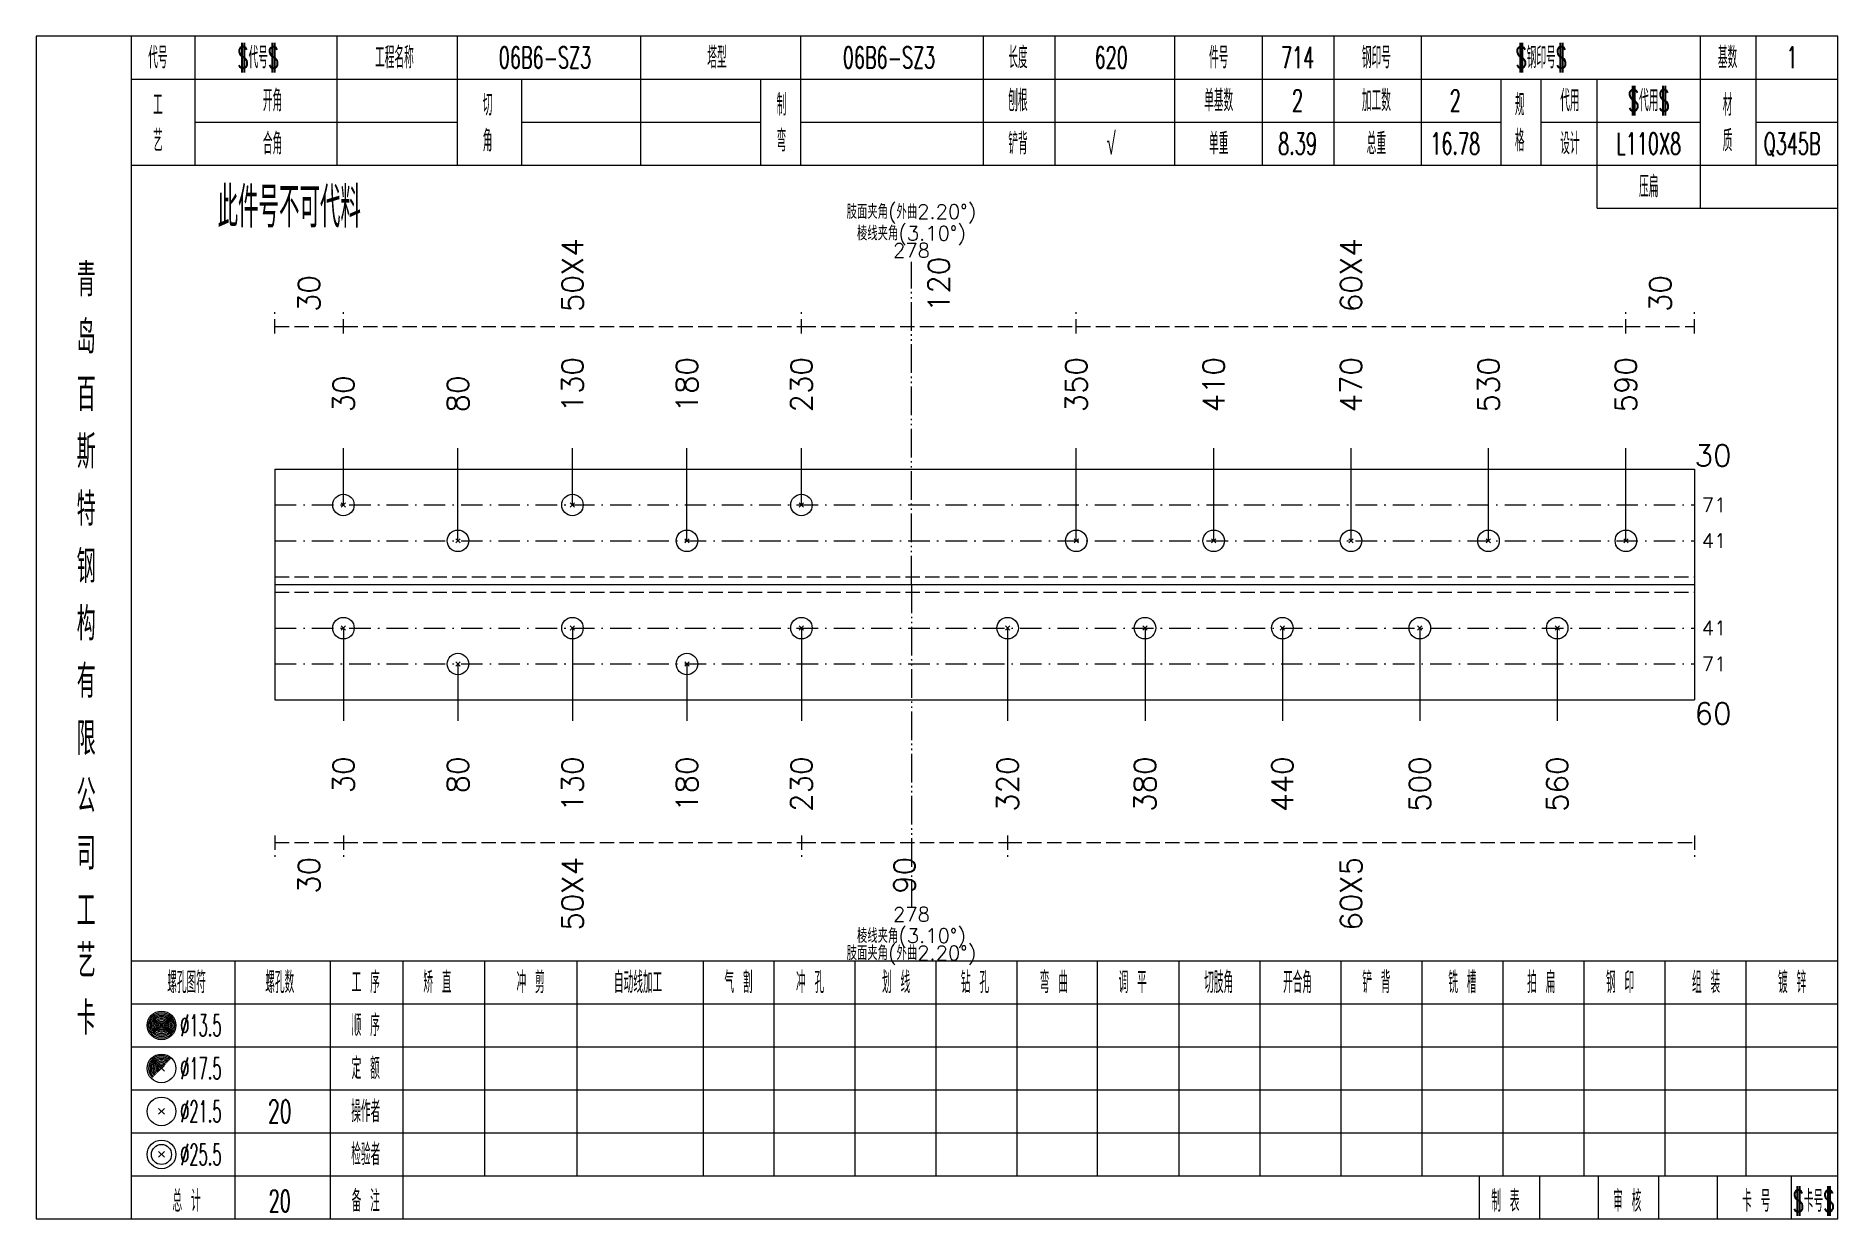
# Model space of a CAD drawing. Extents: x -533 to 8774, y 0 to 7979.
# Drawn here: x 4919.6 to 5171, y 2954.1 to 3119.1 of the extents above; entities that cross this region are included whole.
import ezdxf
from ezdxf.enums import TextEntityAlignment as Align

# ---------------------------------------------------------------- set-up
doc = ezdxf.new("R2010")
doc.units = 0
doc.header["$MEASUREMENT"] = 0
for name, pattern in [('一点画线', [5.2, 3, -1, 0.2, -1]), ('制弯线', [5.9, 4, -0.5, 0.2, -0.5, 0.2, -0.5]), ('虚线', [2.75, 2, -0.75])]:
    doc.linetypes.add(name, pattern=pattern)
doc.layers.get('0').update_dxf_attribs({"linetype": 'CONTINUOUS', "lineweight": 25})
for name, color, linetype, lineweight in [('1', 7, 'CONTINUOUS', 25), ('4', 7, 'CONTINUOUS', 25), ('5', 7, 'CONTINUOUS', 25)]:
    doc.layers.add(name, color=color, linetype=linetype, lineweight=lineweight)
doc.styles.get("Standard").update_dxf_attribs({"font": 'simplex.shx', "width": 0.7, "height": 3, "bigfont": 'gbhzfs.shx'})

msp = doc.modelspace()

# ---------------------------------------------------------------- texts
at = {"color": 7, "linetype": 'Continuous', "lineweight": 13}
for s, p in [('肢面夹角(外曲2.20%%d)', (5041.73, 3095.56)), ('278', (5041.73, 2997.56))]:
    msp.add_text(s, height=2, dxfattribs=at).set_placement(p, align=Align.TOP_CENTER)
for p in [(5041.73, 3091.56), (5041.73, 2993.56)]:
    msp.add_text('棱线夹角(3.10%%d)', height=2, dxfattribs=at).set_placement(p, align=Align.MIDDLE_CENTER)
at = {"color": 8, "linetype": 'Continuous', "lineweight": 9}
for s, p in [('50X4', (4994.44, 3080.56)), ('60X4', (5103.07, 3080.56)), ('120', (5045.56, 3080.56)), ('30', (4957.69, 3080.56)), ('30', (5146.21, 3080.56))]:
    msp.add_text(s, height=3, rotation=90, dxfattribs=at).set_placement(p, align=Align.MIDDLE_LEFT)
at = {"color": 7, "linetype": 'Continuous', "lineweight": 13}
for s, p in [('278', (5041.73, 3087.56)), ('肢面夹角(外曲2.20%%d)', (5041.73, 2989.56))]:
    msp.add_text(s, height=2, dxfattribs=at).set_placement(p, align=Align.BOTTOM_CENTER)
for s, p in [('130', (4994.44, 3066.56)), ('180', (5010.41, 3066.56)), ('230', (5026.39, 3066.56)), ('350', (5064.73, 3066.56)), ('410', (5083.9, 3066.56)), ('470', (5103.07, 3066.56)), ('530', (5122.24, 3066.56)), ('590', (5141.41, 3066.56)), ('30', (4962.49, 3066.56)), ('80', (4978.46, 3066.56))]:
    msp.add_text(s, height=3, rotation=90, dxfattribs=at).set_placement(p, align=Align.MIDDLE_LEFT)
for s, height, p in [('30', 3, (5151, 3060.56)), ('71', 2, (5152, 3053.65)), ('41', 2, (5152, 3048.65)), ('41', 2, (5152, 3036.47)), ('71', 2, (5152, 3031.47))]:
    msp.add_text(s, height=height, dxfattribs=at).set_placement(p, align=Align.MIDDLE_LEFT)
at = {"color": 8, "linetype": 'Continuous', "lineweight": 9}
for s, p in [('50X4', (4994.44, 3004.56)), ('30', (4957.69, 3004.56)), ('90', (5040.77, 3004.56)), ('60X5', (5103.07, 3004.56))]:
    msp.add_text(s, height=3, rotation=90, dxfattribs=at).set_placement(p, align=Align.MIDDLE_RIGHT)
at = {"color": 0, "linetype": 'Continuous', "insert": (4944.93, 3098.01), "char_height": 5.668, "width": 119.257, "attachment_point": 1}
msp.add_mtext('此件号不可代料', dxfattribs=at)
at = {"layer": '1', "color": 7, "linetype": 'Continuous', "lineweight": 13}
msp.add_text('60', height=3, dxfattribs=at).set_placement((5151, 3024.56), align=Align.MIDDLE_LEFT)
for s, p in [('30', (4962.49, 3018.56)), ('80', (4978.46, 3018.56)), ('130', (4994.44, 3018.56)), ('180', (5010.41, 3018.56)), ('230', (5026.39, 3018.56)), ('320', (5055.15, 3018.56)), ('380', (5074.32, 3018.56)), ('440', (5093.49, 3018.56)), ('500', (5112.66, 3018.56)), ('560', (5131.83, 3018.56))]:
    msp.add_text(s, height=3, rotation=90, dxfattribs=at).set_placement(p, align=Align.MIDDLE_RIGHT)
at = {"layer": '4', "color": 1, "linetype": 'Continuous', "lineweight": 13}
for s, height, width, p in [('代号', 3, 0.6, (4936.6, 3116.06)), ('$代号$', 3, 0.6, (4950.6, 3116.06)), ('工程名称', 3, 0.6, (4969.6, 3116.06)), ('06B6-SZ3', 3, 0.6, (4990.6, 3116.06)), ('塔型', 3, 0.6, (5014.6, 3116.06)), ('06B6-SZ3', 3, 0.6, (5038.6, 3116.06)), ('长度', 3, 0.6, (5056.6, 3116.06)), ('620', 3, 0.6, (5069.6, 3116.06)), ('件号', 3, 0.6, (5084.6, 3116.06)), ('714', 3, 0.6, (5095.6, 3116.06)), ('钢印号', 3, 0.6, (5106.6, 3116.06)), ('$钢印号$', 3, 0.6, (5129.6, 3116.06)), ('基数', 3, 0.6, (5155.6, 3116.06)), ('1', 3, 0.6, (5164.6, 3116.06)), ('工', 3, 0.6, (4936.6, 3109.46)), ('开角', 3, 0.6, (4952.6, 3110.06)), ('切', 3, 0.6, (4982.6, 3109.46)), ('制', 3, 0.6, (5023.6, 3109.46)), ('刨根', 3, 0.6, (5056.6, 3110.06)), ('单基数', 3, 0.6, (5084.6, 3110.06)), ('2', 3, 0.6, (5095.6, 3110.06)), ('加工数', 3, 0.6, (5106.6, 3110.06)), ('2', 3, 0.6, (5117.6, 3110.06)), ('规', 3, 0.6, (5126.6, 3109.46)), ('代用', 3, 0.6, (5133.6, 3110.06)), ('$代用$', 3, 0.6, (5144.6, 3110.06)), ('材', 3, 0.6, (5155.6, 3109.46)), ('艺', 3, 0.6, (4936.6, 3104.46)), ('合角', 3, 0.6, (4952.6, 3104.06)), ('角', 3, 0.6, (4982.6, 3104.46)), ('弯', 3, 0.6, (5023.6, 3104.46)), ('铲背', 3, 0.6, (5056.6, 3104.06)), ('√', 3, 0.6, (5069.6, 3104.06)), ('单重', 3, 0.6, (5084.6, 3104.06)), ('8.39', 3, 0.6, (5095.6, 3104.06)), ('总重', 3, 0.6, (5106.6, 3104.06)), ('16.78', 3, 0.6, (5117.6, 3104.06)), ('格', 3, 0.6, (5126.6, 3104.46)), ('设计', 3, 0.6, (5133.6, 3104.06)), ('L110X8', 3, 0.6, (5144.6, 3104.06)), ('质', 3, 0.6, (5155.6, 3104.46)), ('Q345B', 3, 0.6, (5164.6, 3104.06)), ('压扁', 3, 0.6, (5144.6, 3098.06)), ('青', 4.6, 0.8, (4926.6, 3085.06)), ('岛', 4.6, 0.8, (4926.6, 3077.06)), ('百', 4.6, 0.8, (4926.6, 3069.06)), ('斯', 4.6, 0.8, (4926.6, 3061.06)), ('特', 4.6, 0.8, (4926.6, 3053.06)), ('钢', 4.6, 0.8, (4926.6, 3045.06)), ('构', 4.6, 0.8, (4926.6, 3037.06)), ('有', 4.6, 0.8, (4926.6, 3029.06)), ('限', 4.6, 0.8, (4926.6, 3021.06)), ('公', 4.6, 0.8, (4926.6, 3013.06)), ('司', 4.6, 0.8, (4926.6, 3005.06)), ('工', 4.6, 0.8, (4926.6, 2997.06)), ('艺', 4.6, 0.8, (4926.6, 2990.06)), ('螺孔图符', 3, 0.6, (4940.6, 2987.06)), ('螺孔数', 3, 0.6, (4953.6, 2987.06)), ('工 序', 3, 0.6, (4965.6, 2987.06)), ('矫 直', 3, 0.6, (4975.6, 2987.06)), ('冲 剪', 3, 0.6, (4988.6, 2987.06)), ('自动线加工', 3, 0.6, (5003.6, 2987.06)), ('气 割', 3, 0.6, (5017.6, 2987.06)), ('冲 孔', 3, 0.6, (5027.6, 2987.06)), ('划 线', 3, 0.6, (5039.6, 2987.06)), ('钻 孔', 3, 0.6, (5050.6, 2987.06)), ('弯 曲', 3, 0.6, (5061.6, 2987.06)), ('调 平', 3, 0.6, (5072.6, 2987.06)), ('切肢角', 3, 0.6, (5084.6, 2987.06)), ('开合角', 3, 0.6, (5095.6, 2987.06)), ('铲 背', 3, 0.6, (5106.6, 2987.06)), ('铣 槽', 3, 0.6, (5118.6, 2987.06)), ('拍 扁', 3, 0.6, (5129.6, 2987.06)), ('钢 印', 3, 0.6, (5140.6, 2987.06)), ('组 装', 3, 0.6, (5152.6, 2987.06)), ('镀 锌', 3, 0.6, (5164.6, 2987.06)), ('卡', 4.6, 0.8, (4926.6, 2982.06)), ('%%C13.5', 3, 0.5, (4942.6, 2981.06)), ('顺 序', 3, 0.6, (4965.6, 2981.06)), ('定 额', 3, 0.6, (4965.6, 2975.06)), ('%%C17.5', 3, 0.5, (4942.6, 2975.06)), ('%%C21.5', 3, 0.5, (4942.6, 2969.06)), ('20', 3.2, 0.6, (4953.6, 2969.06)), ('操作者', 3, 0.6, (4965.6, 2969.06)), ('%%C25.5', 3, 0.5, (4942.6, 2963.06)), ('检验者', 3, 0.6, (4965.6, 2963.06)), ('总 计', 3, 0.6, (4940.6, 2956.56)), ('20', 3, 0.6, (4953.6, 2956.56)), ('备 注', 3, 0.6, (4965.6, 2956.56)), ('制 表', 3, 0.6, (5124.6, 2956.56)), ('审 核', 3, 0.6, (5141.6, 2956.56)), ('卡 号', 3, 0.6, (5159.6, 2956.56)), ('$卡号$', 3, 0.6, (5167.6, 2956.56))]:
    msp.add_text(s, height=height, dxfattribs=dict(at, width=width)).set_placement(p, align=Align.MIDDLE_CENTER)

# ---------------------------------------------------------------- blocks, each defined once
blk = doc.blocks.new('孔21.5')
at = {"layer": '5', "color": 7, "linetype": 'Continuous', "lineweight": 13}
for p, q in [((-0.2, -0.2), (0.2, 0.2)), ((0.2, -0.2), (-0.2, 0.2))]:
    blk.add_line(p, q, dxfattribs=at)
blk.add_circle((0, 0), 1, dxfattribs=at)

# ---------------------------------------------------------------- linework, layer by layer
at = {"color": 190, "linetype": '制弯线', "lineweight": 13}
for q in [(5041.73, 3087.56), (5041.73, 2997.56)]:
    msp.add_line((5041.73, 3042.56), q, dxfattribs=at)
at = {"color": 8, "linetype": '虚线', "lineweight": 9}
for p, q in [((4952.9, 3077.56), (4952.9, 3080.56)), ((4962.49, 3077.56), (4962.49, 3080.56)), ((4962.49, 3077.56), (4962.49, 3080.56)), ((5026.39, 3077.56), (5026.39, 3080.56)), ((5026.39, 3077.56), (5026.39, 3080.56)), ((5064.73, 3077.56), (5064.73, 3080.56)), ((5064.73, 3077.56), (5064.73, 3080.56)), ((5141.41, 3077.56), (5141.41, 3080.56)), ((5141.41, 3077.56), (5141.41, 3080.56)), ((5151, 3077.56), (5151, 3080.56)), ((4952.9, 3078.56), (4962.49, 3078.56)), ((4962.49, 3078.56), (5026.39, 3078.56)), ((5026.39, 3078.56), (5064.73, 3078.56)), ((5064.73, 3078.56), (5141.41, 3078.56)), ((5141.41, 3078.56), (5151, 3078.56)), ((4952.9, 3007.56), (4952.9, 3004.56)), ((4962.49, 3007.56), (4962.49, 3004.56)), ((4962.49, 3007.56), (4962.49, 3004.56)), ((5026.39, 3007.56), (5026.39, 3004.56)), ((5026.39, 3007.56), (5026.39, 3004.56)), ((5055.15, 3007.56), (5055.15, 3004.56)), ((5055.15, 3007.56), (5055.15, 3004.56)), ((5151, 3007.56), (5151, 3004.56)), ((4952.9, 3006.56), (4962.49, 3006.56)), ((4962.49, 3006.56), (5026.39, 3006.56)), ((5026.39, 3006.56), (5055.15, 3006.56)), ((5055.15, 3006.56), (5151, 3006.56))]:
    msp.add_line(p, q, dxfattribs=at)
at = {"color": 7, "linetype": 'Continuous', "lineweight": 13}
for p, q in [((4962.49, 3053.65), (4962.49, 3061.56)), ((4978.46, 3048.65), (4978.46, 3061.56)), ((4994.44, 3053.65), (4994.44, 3061.56)), ((5010.41, 3048.65), (5010.41, 3061.56)), ((5026.39, 3053.65), (5026.39, 3061.56)), ((5064.73, 3048.65), (5064.73, 3061.56)), ((5083.9, 3048.65), (5083.9, 3061.56)), ((5103.07, 3048.65), (5103.07, 3061.56)), ((5122.24, 3048.65), (5122.24, 3061.56)), ((5141.41, 3048.65), (5141.41, 3061.56)), ((4962.49, 3036.47), (4962.49, 3023.56)), ((4994.44, 3036.47), (4994.44, 3023.56)), ((5026.39, 3036.47), (5026.39, 3023.56)), ((5055.15, 3036.47), (5055.15, 3023.56)), ((5074.32, 3036.47), (5074.32, 3023.56)), ((5093.49, 3036.47), (5093.49, 3023.56)), ((5112.66, 3036.47), (5112.66, 3023.56)), ((5131.83, 3036.47), (5131.83, 3023.56)), ((4978.46, 3031.47), (4978.46, 3023.56)), ((5010.41, 3031.47), (5010.41, 3023.56))]:
    msp.add_line(p, q, dxfattribs=at)
at = {"color": 7, "linetype": 'Continuous', "lineweight": 18}
for p, q in [((4952.9, 3058.65), (4952.9, 3026.47)), ((4952.9, 3058.65), (5151, 3058.65)), ((5151, 3058.65), (5151, 3026.47)), ((4952.9, 3042.56), (5151, 3042.56))]:
    msp.add_line(p, q, dxfattribs=at)
at = {"color": 3, "linetype": '一点画线', "lineweight": 13}
for p, q in [((4952.9, 3053.65), (5151, 3053.65)), ((4952.9, 3048.65), (5151, 3048.65)), ((4952.9, 3036.47), (5151, 3036.47)), ((4952.9, 3031.47), (5151, 3031.47))]:
    msp.add_line(p, q, dxfattribs=at)
at = {"color": 1, "linetype": '虚线', "lineweight": 18}
for p, q in [((4952.9, 3043.65), (5151, 3043.65)), ((4952.9, 3041.47), (5151, 3041.47))]:
    msp.add_line(p, q, dxfattribs=at)
at = {"layer": '1', "color": 7, "linetype": 'Continuous', "lineweight": 18}
msp.add_line((4952.9, 3026.47), (5151, 3026.47), dxfattribs=at)
at = {"layer": '4', "color": 1, "linetype": 'Continuous', "lineweight": 18}
for p, q in [((4932.9, 2954.06), (4932.9, 3119.06)), ((4941.8, 3101.06), (4941.8, 3119.06)), ((4961.6, 3101.06), (4961.6, 3119.06)), ((4978.4, 3101.06), (4978.4, 3119.06)), ((5004, 3101.06), (5004, 3119.06)), ((5026.3, 3101.06), (5026.3, 3119.06)), ((5051.8, 3101.06), (5051.8, 3119.06)), ((5061.8, 3101.06), (5061.8, 3119.06)), ((5078.5, 3101.06), (5078.5, 3119.06)), ((5090.7, 3101.06), (5090.7, 3119.06)), ((5100.7, 3101.06), (5100.7, 3119.06)), ((5112.9, 3101.06), (5112.9, 3119.06)), ((5151.8, 3095.06), (5151.8, 3119.06)), ((5159.6, 3101.06), (5159.6, 3119.06)), ((4932.9, 3113.06), (5171, 3113.06)), ((4987.4, 3101.06), (4987.4, 3113.06)), ((5020.7, 3101.06), (5020.7, 3113.06)), ((5124, 3101.06), (5124, 3113.06)), ((5129.6, 3101.06), (5129.6, 3113.06)), ((5137.4, 3095.06), (5137.4, 3113.06)), ((4941.8, 3107.06), (4978.4, 3107.06)), ((4987.4, 3107.06), (5020.7, 3107.06)), ((5026.3, 3107.06), (5124, 3107.06)), ((5129.6, 3107.06), (5151.8, 3107.06)), ((5159.6, 3107.06), (5171, 3107.06)), ((4932.9, 3101.06), (5171, 3101.06)), ((5137.4, 3095.06), (5171, 3095.06)), ((4932.9, 2990.06), (5171, 2990.06)), ((4947.4, 2954.06), (4947.4, 2990.06)), ((4960.7, 2954.06), (4960.7, 2990.06)), ((4970.8, 2954.06), (4970.8, 2990.06)), ((4982.2, 2960.06), (4982.2, 2990.06)), ((4995.1, 2960.06), (4995.1, 2990.06)), ((5012.7, 2960.06), (5012.7, 2990.06)), ((5022.6, 2960.06), (5022.6, 2990.06)), ((5033.9, 2960.06), (5033.9, 2990.06)), ((5045.2, 2960.06), (5045.2, 2990.06)), ((5056.5, 2960.06), (5056.5, 2990.06)), ((5067.7, 2960.06), (5067.7, 2990.06)), ((5079.1, 2960.06), (5079.1, 2990.06)), ((5090.4, 2960.06), (5090.4, 2990.06)), ((5101.7, 2960.06), (5101.7, 2990.06)), ((5113, 2960.06), (5113, 2990.06)), ((5124.3, 2960.06), (5124.3, 2990.06)), ((5135.6, 2960.06), (5135.6, 2990.06)), ((5146.9, 2960.06), (5146.9, 2990.06)), ((5158.2, 2960.06), (5158.2, 2990.06)), ((4932.9, 2984.06), (5171, 2984.06)), ((4932.9, 2978.06), (5171, 2978.06)), ((4932.9, 2972.06), (5171, 2972.06)), ((4932.9, 2966.06), (5171, 2966.06)), ((4932.9, 2960.06), (5171, 2960.06)), ((5121, 2954.06), (5121, 2960.06)), ((5129.4, 2954.06), (5129.4, 2960.06)), ((5137.6, 2954.06), (5137.6, 2960.06)), ((5146, 2954.06), (5146, 2960.06)), ((5154.2, 2954.06), (5154.2, 2960.06)), ((5164.5, 2954.06), (5164.5, 2960.06))]:
    msp.add_line(p, q, dxfattribs=at)
at = {"layer": '4', "color": 7, "linetype": 'Continuous', "lineweight": 13}
for p, q in [((4936.9, 2980.86), (4937.3, 2981.26)), ((4937.3, 2980.86), (4936.9, 2981.26)), ((4936.7, 2968.66), (4937.5, 2969.46)), ((4937.5, 2968.66), (4936.7, 2969.46)), ((4936.7, 2962.66), (4937.5, 2963.46)), ((4937.5, 2962.66), (4936.7, 2963.46))]:
    msp.add_line(p, q, dxfattribs=at)
at = {"layer": '4', "color": 7, "linetype": 'Continuous', "lineweight": 0}
for p, q in [((4936.7, 2974.66), (4937.5, 2975.46)), ((4936.7, 2975.46), (4937.5, 2974.66))]:
    msp.add_line(p, q, dxfattribs=at)
at = {"layer": '4', "color": 1, "linetype": 'Continuous', "lineweight": 18}
msp.add_lwpolyline([(4919.6, 3119.06), (4919.6, 2954.06), (5171, 2954.06), (5171, 3119.06)], close=True, dxfattribs=at)
at = {"layer": '4', "color": 7, "linetype": 'Continuous', "lineweight": 13}
for centre, radius in [((4937.1, 2981.06), 2), ((4937.1, 2981.06), 1.8), ((4937.1, 2981.06), 1.6), ((4937.1, 2981.06), 1.4), ((4937.1, 2981.06), 1.2), ((4937.1, 2981.06), 1), ((4937.1, 2981.06), 0.8), ((4937.1, 2981.06), 0.6), ((4937.1, 2981.06), 0.4), ((4937.1, 2981.06), 0.2), ((4937.1, 2975.06), 2), ((4937.1, 2969.06), 2), ((4937.1, 2963.06), 2), ((4937.1, 2963.06), 1.4)]:
    msp.add_circle(centre, radius, dxfattribs=at)
for radius in [1.8, 1.6, 1.4, 1.2, 1, 0.8, 0.6, 0.4, 0.2]:
    msp.add_arc((4937.1, 2975.06), radius, 45, 225, dxfattribs=at)

# ---------------------------------------------------------------- block references
at = {"color": 7, "linetype": 'Continuous', "lineweight": 13, "xscale": 1.5, "yscale": 1.5, "zscale": 1.5}
for p in [(4962.49, 3053.65), (4994.44, 3053.65), (5026.39, 3053.65), (4978.46, 3048.65), (5010.41, 3048.65), (5064.73, 3048.65), (5083.9, 3048.65), (5103.07, 3048.65), (5122.24, 3048.65), (5141.41, 3048.65)]:
    msp.add_blockref('孔21.5', p, dxfattribs=at)
at = {"layer": '1', "color": 7, "linetype": 'Continuous', "lineweight": 13, "xscale": 1.5, "yscale": 1.5, "zscale": 1.5}
for p in [(4962.49, 3036.47), (4994.44, 3036.47), (5026.39, 3036.47), (5055.15, 3036.47), (5074.32, 3036.47), (5093.49, 3036.47), (5112.66, 3036.47), (5131.83, 3036.47), (4978.46, 3031.47), (5010.41, 3031.47)]:
    msp.add_blockref('孔21.5', p, dxfattribs=at)

msp.set_redraw_order([(e.dxf.handle, doc.entitydb.next_handle()) for e in msp.query("TEXT MTEXT ATTDEF DIMENSION ARC_DIMENSION")])  # texts and dimensions are drawn at this point

doc.saveas('drawing.dxf')
